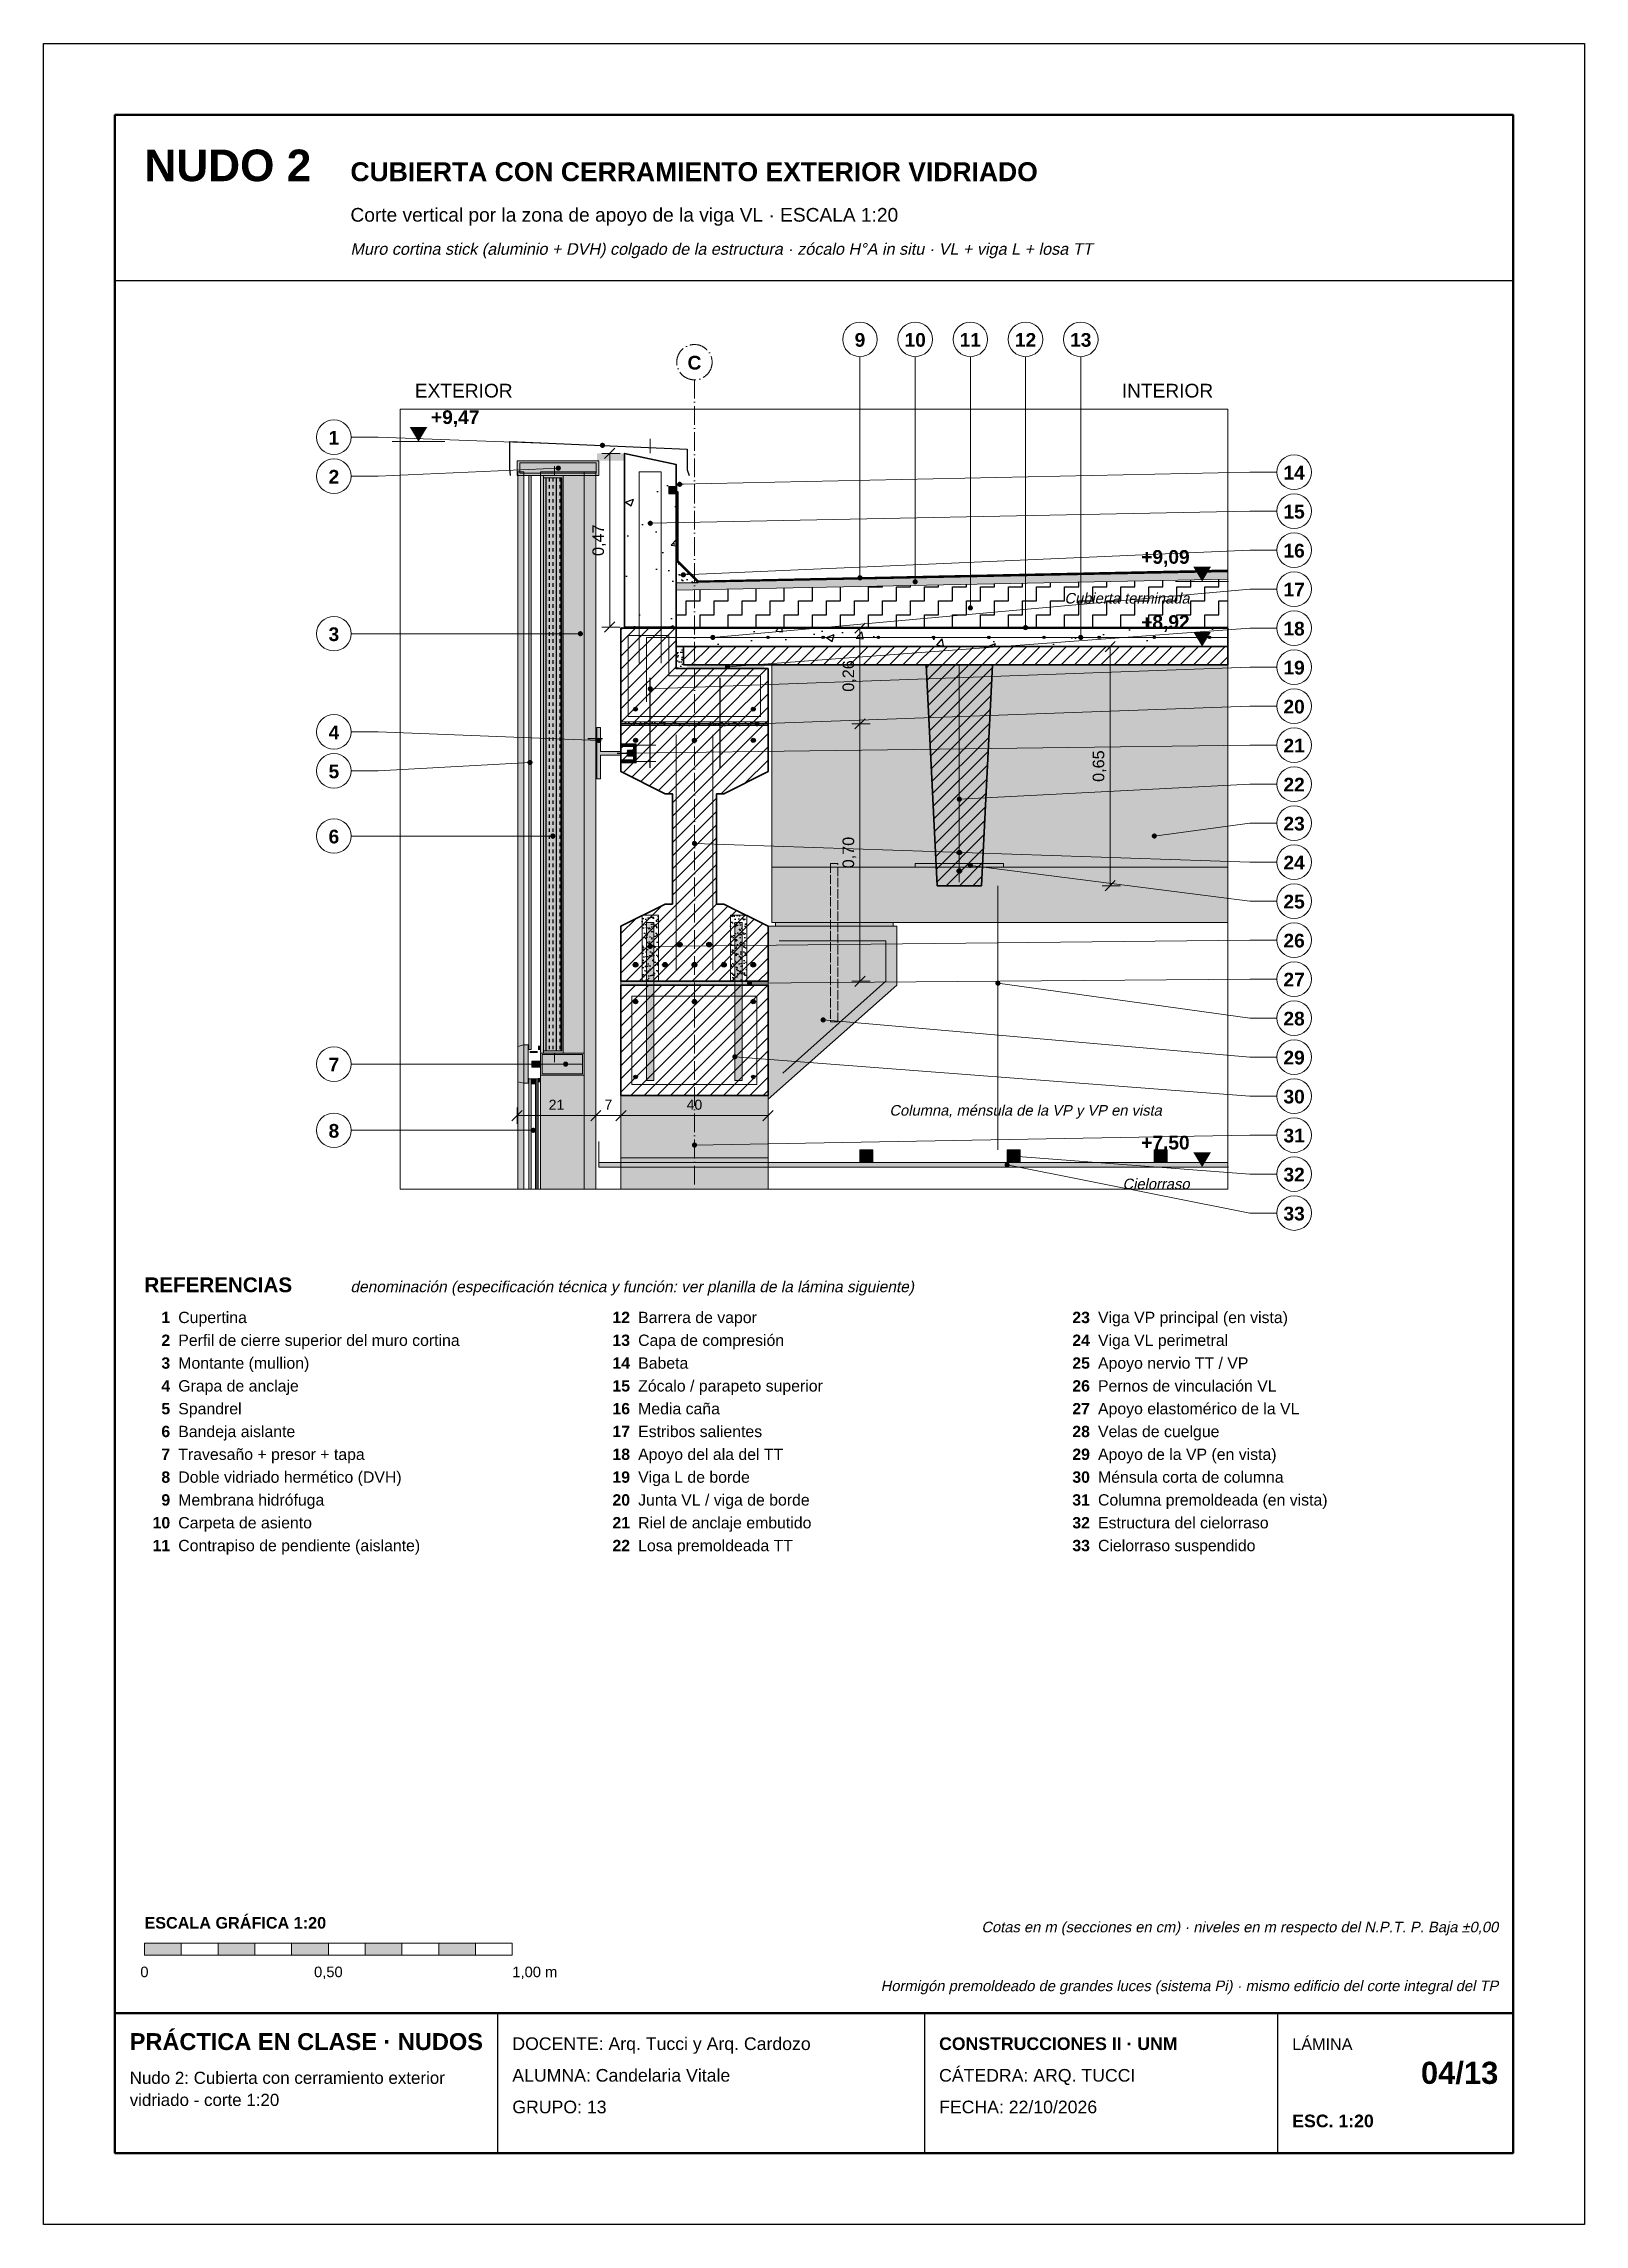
# Model space of a CAD drawing. Header units: millimetres. Extents: x 6 to 4194, y 6 to 5934.
import ezdxf
from ezdxf.enums import TextEntityAlignment as Align

# ---------------------------------------------------------------- set-up
doc = ezdxf.new("R2010")
doc.units = ezdxf.units.MM
doc.header["$LTSCALE"] = 20
doc.linetypes.add('DASHDOT', pattern=[3.556, 2.54, -0.508, 0, -0.508])
doc.linetypes.add('DASHED', pattern=[1.524, 1.27, -0.254])
for name, color, linetype in [('A-ACERO', 250, 'CONTINUOUS'), ('A-AISLACION-EPS', 50, 'CONTINUOUS'), ('A-AISLACION-LANA', 40, 'CONTINUOUS'), ('A-ALUMINIO', 253, 'CONTINUOUS'), ('A-ARMADURAS', 14, 'CONTINUOUS'), ('A-BARRERAS-MEMBRANAS', 7, 'CONTINUOUS'), ('A-CONTORNOS', 7, 'CONTINUOUS'), ('A-GROUT', 251, 'CONTINUOUS'), ('A-HORMIGON-INSITU', 33, 'CONTINUOUS'), ('A-HORMIGON-PREMOLDEADO', 8, 'CONTINUOUS'), ('A-MORTERO-CARPETAS', 252, 'CONTINUOUS'), ('A-NEOPRENO-SELLADORES', 7, 'CONTINUOUS'), ('A-PROYECCION-OCULTO', 8, 'DASHED'), ('A-VIDRIO', 4, 'CONTINUOUS'), ('A-VISTA', 8, 'CONTINUOUS'), ('X-COTAS', 3, 'CONTINUOUS'), ('X-EJES', 1, 'DASHDOT'), ('X-MARCO', 7, 'CONTINUOUS'), ('X-NIVELES', 7, 'CONTINUOUS'), ('X-REFERENCIAS', 1, 'CONTINUOUS'), ('X-ROTULO', 7, 'CONTINUOUS'), ('X-TEXTOS', 7, 'CONTINUOUS')]:
    doc.layers.add(name, color=color, linetype=linetype)
doc.styles.add('ARIAL', font='arial.ttf')
doc.styles.add('ARIAL-B', font='arialbd.ttf')

msp = doc.modelspace()

# ---------------------------------------------------------------- texts
at = {"layer": 'X-COTAS', "style": 'ARIAL'}
for s, p in [('0,47', (1529, 4584)), ('0,26', (2209, 4215)), ('0,65', (2889, 3970)), ('0,70', (2209, 3735))]:
    msp.add_text(s, height=31.5, rotation=90, dxfattribs=at).set_placement(p, align=Align.CENTER)
for s, height, p in [('21', 27.21, (1400, 3036)), ('7', 27.2, (1541, 3036)), ('40', 27.21, (1775, 3036))]:
    msp.add_text(s, height=height, dxfattribs=at).set_placement(p, align=Align.CENTER)
at = {"layer": 'X-EJES', "true_color": 0xcc0000, "style": 'ARIAL-B'}
msp.add_text('C', height=37.2, dxfattribs=at).set_placement((1775, 5048), align=Align.CENTER)
at = {"layer": 'X-NIVELES', "style": 'ARIAL-B'}
msp.add_text('+9,47', height=37.23, dxfattribs=at).set_placement((1059, 4900))
for s, p in [('+9,09', (3121, 4520)), ('+8,92', (3121, 4343)), ('+7,50', (3121, 2928))]:
    msp.add_text(s, height=37.23, dxfattribs=at).set_placement(p, align=Align.RIGHT)
at = {"layer": 'X-NIVELES', "style": 'ARIAL', "oblique": 12}
for s, p in [('Cubierta terminada', (3121, 4412)), ('Cielorraso', (3121, 2820))]:
    msp.add_text(s, height=28.64, dxfattribs=at).set_placement(p, align=Align.RIGHT)
at = {"layer": 'X-REFERENCIAS', "style": 'ARIAL-B'}
for s, height, p in [('9', 37.2, (2225, 5110)), ('10', 37.23, (2375, 5110)), ('11', 37.23, (2525, 5110)), ('12', 37.23, (2675, 5110)), ('13', 37.23, (2825, 5110)), ('1', 37.2, (795, 4844)), ('2', 37.2, (795, 4738)), ('14', 37.23, (3405, 4749.1)), ('15', 37.23, (3405, 4643.1)), ('16', 37.23, (3405, 4537.1)), ('17', 37.23, (3405, 4431.1)), ('3', 37.2, (795, 4310)), ('18', 37.23, (3405, 4325.1)), ('19', 37.23, (3405, 4219.1)), ('20', 37.23, (3405, 4113.1)), ('4', 37.2, (795, 4043)), ('21', 37.23, (3405, 4007.1)), ('5', 37.2, (795, 3937)), ('22', 37.23, (3405, 3901.1)), ('6', 37.2, (795, 3760)), ('23', 37.23, (3405, 3795.1)), ('24', 37.23, (3405, 3689.1)), ('25', 37.23, (3405, 3583.1)), ('26', 37.23, (3405, 3477.1)), ('27', 37.23, (3405, 3371.1)), ('28', 37.23, (3405, 3265.1)), ('7', 37.2, (795, 3140)), ('29', 37.23, (3405, 3159.1)), ('30', 37.23, (3405, 3053.1)), ('8', 37.2, (795, 2960)), ('31', 37.23, (3405, 2947.1)), ('32', 37.23, (3405, 2841.1)), ('33', 37.23, (3405, 2735.1))]:
    msp.add_text(s, height=height, dxfattribs=at).set_placement(p, align=Align.CENTER)
at = {"layer": 'X-ROTULO'}
for s, height, style, p in [('PRÁCTICA EN CLASE · NUDOS', 45.824, 'ARIAL-B', (240, 480)), ('DOCENTE: Arq. Tucci y Arq. Cardozo', 34.368, 'ARIAL', (1280, 480)), ('CONSTRUCCIONES II · UNM', 34.368, 'ARIAL-B', (2440, 480)), ('LÁMINA', 31.5, 'ARIAL', (3400, 480)), ('Nudo 2: Cubierta con cerramiento exterior', 32.936, 'ARIAL', (240, 388)), ('ALUMNA: Candelaria Vitale', 34.368, 'ARIAL', (1280, 394)), ('CÁTEDRA: ARQ. TUCCI', 34.368, 'ARIAL', (2440, 394)), ('vidriado - corte 1:20', 32.936, 'ARIAL', (240, 328)), ('GRUPO: 13', 34.37, 'ARIAL', (1280, 308)), ('FECHA: 22/10/2026', 34.368, 'ARIAL', (2440, 308)), ('ESC. 1:20', 34.37, 'ARIAL-B', (3400, 270))]:
    msp.add_text(s, height=height, dxfattribs=dict(at, style=style)).set_placement(p)
at = {"layer": 'X-ROTULO', "style": 'ARIAL-B'}
msp.add_text('04/13', height=60.14, dxfattribs=at).set_placement((3960, 388), align=Align.RIGHT)
at = {"layer": 'X-TEXTOS'}
for s, height, style, p in [('NUDO 2', 85.92, 'ARIAL-B', (280, 5560)), ('CUBIERTA CON CERRAMIENTO EXTERIOR VIDRIADO', 51.552, 'ARIAL-B', (840, 5560)), ('Corte vertical por la zona de apoyo de la viga VL · ESCALA 1:20', 37.232, 'ARIAL', (840, 5450)), ('EXTERIOR', 37.23, 'ARIAL', (1015, 4972)), ('REFERENCIAS', 40.096, 'ARIAL-B', (280, 2540)), ('Cupertina', 30.79, 'ARIAL', (372, 2456)), ('Barrera de vapor', 30.788, 'ARIAL', (1622, 2456)), ('Viga VP principal (en vista)', 30.788, 'ARIAL', (2872, 2456)), ('Perfil de cierre superior del muro cortina', 30.788, 'ARIAL', (372, 2394)), ('Capa de compresión', 30.788, 'ARIAL', (1622, 2394)), ('Viga VL perimetral', 30.788, 'ARIAL', (2872, 2394)), ('Montante (mullion)', 30.788, 'ARIAL', (372, 2332)), ('Babeta', 30.79, 'ARIAL', (1622, 2332)), ('Apoyo nervio TT / VP', 30.788, 'ARIAL', (2872, 2332)), ('Grapa de anclaje', 30.788, 'ARIAL', (372, 2270)), ('Zócalo / parapeto superior', 30.788, 'ARIAL', (1622, 2270)), ('Pernos de vinculación VL', 30.788, 'ARIAL', (2872, 2270)), ('Spandrel', 30.79, 'ARIAL', (372, 2208)), ('Media caña', 30.79, 'ARIAL', (1622, 2208)), ('Apoyo elastomérico de la VL', 30.788, 'ARIAL', (2872, 2208)), ('Bandeja aislante', 30.788, 'ARIAL', (372, 2146)), ('Estribos salientes', 30.788, 'ARIAL', (1622, 2146)), ('Velas de cuelgue', 30.788, 'ARIAL', (2872, 2146)), ('Travesaño + presor + tapa', 30.788, 'ARIAL', (372, 2084)), ('Apoyo del ala del TT', 30.788, 'ARIAL', (1622, 2084)), ('Apoyo de la VP (en vista)', 30.788, 'ARIAL', (2872, 2084)), ('Doble vidriado hermético (DVH)', 30.788, 'ARIAL', (372, 2022)), ('Viga L de borde', 30.788, 'ARIAL', (1622, 2022)), ('Ménsula corta de columna', 30.788, 'ARIAL', (2872, 2022)), ('Membrana hidrófuga', 30.788, 'ARIAL', (372, 1960)), ('Junta VL / viga de borde', 30.788, 'ARIAL', (1622, 1960)), ('Columna premoldeada (en vista)', 30.788, 'ARIAL', (2872, 1960)), ('Carpeta de asiento', 30.788, 'ARIAL', (372, 1898)), ('Riel de anclaje embutido', 30.788, 'ARIAL', (1622, 1898)), ('Estructura del cielorraso', 30.788, 'ARIAL', (2872, 1898)), ('Contrapiso de pendiente (aislante)', 30.788, 'ARIAL', (372, 1836)), ('Losa premoldeada TT', 30.788, 'ARIAL', (1622, 1836)), ('Cielorraso suspendido', 30.788, 'ARIAL', (2872, 1836)), ('ESCALA GRÁFICA 1:20', 31.504, 'ARIAL-B', (280, 810)), ('1,00 m', 28.64, 'ARIAL', (1280, 678))]:
    msp.add_text(s, height=height, dxfattribs=dict(at, style=style)).set_placement(p)
at = {"layer": 'X-TEXTOS', "style": 'ARIAL', "oblique": 12}
for s, height, p in [('Muro cortina stick (aluminio + DVH) colgado de la estructura · zócalo H°A in situ · VL + viga L + losa TT', 31.504, (840, 5360)), ('Columna, ménsula de la VP y VP en vista', 28.64, (2305, 3020)), ('denominación (especificación técnica y función: ver planilla de la lámina siguiente)', 30.072, (840, 2540))]:
    msp.add_text(s, height=height, dxfattribs=at).set_placement(p)
at = {"layer": 'X-TEXTOS'}
for s, height, style, p in [('INTERIOR', 37.23, 'ARIAL', (3185, 4972)), ('1', 30.8, 'ARIAL-B', (350, 2456)), ('12', 30.79, 'ARIAL-B', (1600, 2456)), ('23', 30.79, 'ARIAL-B', (2850, 2456)), ('2', 30.8, 'ARIAL-B', (350, 2394)), ('13', 30.79, 'ARIAL-B', (1600, 2394)), ('24', 30.79, 'ARIAL-B', (2850, 2394)), ('3', 30.8, 'ARIAL-B', (350, 2332)), ('14', 30.79, 'ARIAL-B', (1600, 2332)), ('25', 30.79, 'ARIAL-B', (2850, 2332)), ('4', 30.8, 'ARIAL-B', (350, 2270)), ('15', 30.79, 'ARIAL-B', (1600, 2270)), ('26', 30.79, 'ARIAL-B', (2850, 2270)), ('5', 30.8, 'ARIAL-B', (350, 2208)), ('16', 30.79, 'ARIAL-B', (1600, 2208)), ('27', 30.79, 'ARIAL-B', (2850, 2208)), ('6', 30.8, 'ARIAL-B', (350, 2146)), ('17', 30.79, 'ARIAL-B', (1600, 2146)), ('28', 30.79, 'ARIAL-B', (2850, 2146)), ('7', 30.8, 'ARIAL-B', (350, 2084)), ('18', 30.79, 'ARIAL-B', (1600, 2084)), ('29', 30.79, 'ARIAL-B', (2850, 2084)), ('8', 30.8, 'ARIAL-B', (350, 2022)), ('19', 30.79, 'ARIAL-B', (1600, 2022)), ('30', 30.79, 'ARIAL-B', (2850, 2022)), ('9', 30.8, 'ARIAL-B', (350, 1960)), ('20', 30.79, 'ARIAL-B', (1600, 1960)), ('31', 30.79, 'ARIAL-B', (2850, 1960)), ('10', 30.79, 'ARIAL-B', (350, 1898)), ('21', 30.79, 'ARIAL-B', (1600, 1898)), ('32', 30.79, 'ARIAL-B', (2850, 1898)), ('11', 30.79, 'ARIAL-B', (350, 1836)), ('22', 30.79, 'ARIAL-B', (1600, 1836)), ('33', 30.79, 'ARIAL-B', (2850, 1836))]:
    msp.add_text(s, height=height, dxfattribs=dict(at, style=style)).set_placement(p, align=Align.RIGHT)
at = {"layer": 'X-TEXTOS', "style": 'ARIAL', "oblique": 12}
for s, p in [('Cotas en m (secciones en cm) · niveles en m respecto del N.P.T. P. Baja ±0,00', (3960, 800)), ('Hormigón premoldeado de grandes luces (sistema Pi) · mismo edificio del corte integral del TP', (3960, 640))]:
    msp.add_text(s, height=28.64, dxfattribs=at).set_placement(p, align=Align.RIGHT)
at = {"layer": 'X-TEXTOS', "style": 'ARIAL'}
for s, height, p in [('0', 28.6, (280, 678)), ('0,50', 28.64, (780, 678))]:
    msp.add_text(s, height=height, dxfattribs=at).set_placement(p, align=Align.CENTER)

# ---------------------------------------------------------------- hatches: boundary and pattern name
at = {"layer": 'A-ACERO', "true_color": 0x3b3b3b}
h = msp.add_hatch(color=256, dxfattribs=at)
h.dxf.hatch_style = 1
h.paths.add_polyline_path([(1365, 3190), (1418, 3190), (1418, 4760), (1365, 4760), (1365, 4754), (1412, 4754), (1412, 3196), (1365, 3196)])
h = msp.add_hatch(color=256, dxfattribs=at)
h.dxf.hatch_style = 1
h.paths.add_polyline_path([(1510, 3935), (1520, 3935), (1520, 4000), (1575, 4000), (1575, 4010), (1520, 4010), (1520, 4075), (1510, 4075)])
h = msp.add_hatch(color=256, dxfattribs=at)
h.dxf.hatch_style = 1
h.paths.add_polyline_path([(1575, 3979), (1617, 3979), (1617, 4031), (1575, 4031), (1575, 4023), (1609, 4023), (1609, 3987), (1575, 3987)])
at = {"layer": 'A-ACERO', "true_color": 0x555555}
h = msp.add_hatch(color=256, dxfattribs=at)
h.dxf.hatch_style = 1
h.paths.add_polyline_path([(1593, 3997), (1609, 3997), (1609, 4013), (1593, 4013)])
at = {"layer": 'A-ACERO', "true_color": 0x3b3b3b}
h = msp.add_hatch(color=256, dxfattribs=at)
h.dxf.hatch_style = 1
h.paths.add_polyline_path([(1645, 3375), (1665, 3375), (1665, 3545), (1645, 3545)])
h = msp.add_hatch(color=256, dxfattribs=at)
h.dxf.hatch_style = 1
h.paths.add_polyline_path([(1885, 3375), (1905, 3375), (1905, 3545), (1885, 3545)])
h = msp.add_hatch(color=256, dxfattribs=at)
h.dxf.hatch_style = 1
h.paths.add_polyline_path([(1645, 3115), (1665, 3115), (1665, 3375), (1645, 3375)])
h = msp.add_hatch(color=256, dxfattribs=at)
h.dxf.hatch_style = 1
h.paths.add_polyline_path([(1885, 3115), (1905, 3115), (1905, 3375), (1885, 3375)])
at = {"layer": 'A-ACERO', "true_color": 0x333333}
h = msp.add_hatch(color=256, dxfattribs=at)
h.dxf.hatch_style = 1
h.paths.add_polyline_path([(1327, 3190), (1349, 3190), (1349, 3196), (1327, 3196)])
at = {"layer": 'A-AISLACION-EPS'}
h = msp.add_hatch(dxfattribs=at)
h.set_pattern_fill('ZIGZAG', color=256, scale=6)
h.paths.add_polyline_path([(1725, 4348), (3225, 4348), (3225, 4478), (1725, 4448)])
at = {"layer": 'A-AISLACION-LANA'}
h = msp.add_hatch(dxfattribs=at)
h.set_pattern_fill('INSUL', color=256, scale=3, angle=90)
h.paths.add_polyline_path([(1365, 3196), (1415, 3196), (1415, 4754), (1365, 4754)])
at = {"layer": 'A-ALUMINIO', "true_color": 0x9aa3ab}
h = msp.add_hatch(color=256, dxfattribs=at)
h.dxf.hatch_style = 1
h.paths.add_polyline_path([(1293, 4760), (1515, 4760), (1515, 4800), (1293, 4800)])
at = {"layer": 'A-ALUMINIO', "true_color": 0xb9c0c6}
h = msp.add_hatch(color=256, dxfattribs=at)
h.dxf.hatch_style = 1
h.paths.add_polyline_path([(1295, 3112), (1311, 3108), (1311, 3212), (1295, 3208)])
at = {"layer": 'A-ALUMINIO', "true_color": 0x9aa3ab}
h = msp.add_hatch(color=256, dxfattribs=at)
h.dxf.hatch_style = 1
h.paths.add_polyline_path([(1311, 3108), (1323, 3108), (1323, 3212), (1311, 3212)])
h = msp.add_hatch(color=256, dxfattribs=at)
h.dxf.hatch_style = 1
h.paths.add_polyline_path([(1333, 3152), (1357, 3152), (1357, 3168), (1333, 3168)])
h = msp.add_hatch(color=256, dxfattribs=at)
h.dxf.hatch_style = 1
h.paths.add_polyline_path([(1357, 3130), (1475, 3130), (1475, 3190), (1357, 3190)])
h = msp.add_hatch(color=256, dxfattribs=at)
h.dxf.hatch_style = 1
h.paths.add_polyline_path([(1331, 3106), (1343, 3106), (1343, 3120), (1331, 3120)])
h = msp.add_hatch(color=256, dxfattribs=at)
h.dxf.hatch_style = 1
h.paths.add_polyline_path([(2225, 2892.5), (2260, 2892.5), (2260, 2927), (2225, 2927)])
h = msp.add_hatch(color=256, dxfattribs=at)
h.dxf.hatch_style = 1
h.paths.add_polyline_path([(2625, 2892.5), (2660, 2892.5), (2660, 2927), (2625, 2927)])
h = msp.add_hatch(color=256, dxfattribs=at)
h.dxf.hatch_style = 1
h.paths.add_polyline_path([(3025, 2892.5), (3060, 2892.5), (3060, 2927), (3025, 2927)])
at = {"layer": 'A-ARMADURAS'}
h = msp.add_hatch(color=256, dxfattribs=at)
h.dxf.hatch_style = 1
h.paths.add_polyline_path([(1828.4, 4320), (1828.2, 4321.1), (1827.8, 4322), (1827, 4322.8), (1826.1, 4323.2), (1825, 4323.4), (1823.9, 4323.2), (1823, 4322.8), (1822.2, 4322), (1821.8, 4321.1), (1821.6, 4320), (1821.8, 4318.9), (1822.2, 4318), (1823, 4317.2), (1823.9, 4316.8), (1825, 4316.6), (1826.1, 4316.8), (1827, 4317.2), (1827.8, 4318), (1828.2, 4318.9)])
h = msp.add_hatch(color=256, dxfattribs=at)
h.dxf.hatch_style = 1
h.paths.add_polyline_path([(1978.4, 4320), (1978.2, 4321.1), (1977.8, 4322), (1977, 4322.8), (1976.1, 4323.2), (1975, 4323.4), (1973.9, 4323.2), (1973, 4322.8), (1972.2, 4322), (1971.8, 4321.1), (1971.6, 4320), (1971.8, 4318.9), (1972.2, 4318), (1973, 4317.2), (1973.9, 4316.8), (1975, 4316.6), (1976.1, 4316.8), (1977, 4317.2), (1977.8, 4318), (1978.2, 4318.9)])
h = msp.add_hatch(color=256, dxfattribs=at)
h.dxf.hatch_style = 1
h.paths.add_polyline_path([(2128.4, 4320), (2128.2, 4321.1), (2127.8, 4322), (2127, 4322.8), (2126.1, 4323.2), (2125, 4323.4), (2123.9, 4323.2), (2123, 4322.8), (2122.2, 4322), (2121.8, 4321.1), (2121.6, 4320), (2121.8, 4318.9), (2122.2, 4318), (2123, 4317.2), (2123.9, 4316.8), (2125, 4316.6), (2126.1, 4316.8), (2127, 4317.2), (2127.8, 4318), (2128.2, 4318.9)])
h = msp.add_hatch(color=256, dxfattribs=at)
h.dxf.hatch_style = 1
h.paths.add_polyline_path([(2278.4, 4320), (2278.2, 4321.1), (2277.8, 4322), (2277, 4322.8), (2276.1, 4323.2), (2275, 4323.4), (2273.9, 4323.2), (2273, 4322.8), (2272.2, 4322), (2271.8, 4321.1), (2271.6, 4320), (2271.8, 4318.9), (2272.2, 4318), (2273, 4317.2), (2273.9, 4316.8), (2275, 4316.6), (2276.1, 4316.8), (2277, 4317.2), (2277.8, 4318), (2278.2, 4318.9)])
h = msp.add_hatch(color=256, dxfattribs=at)
h.dxf.hatch_style = 1
h.paths.add_polyline_path([(2428.4, 4320), (2428.2, 4321.1), (2427.8, 4322), (2427, 4322.8), (2426.1, 4323.2), (2425, 4323.4), (2423.9, 4323.2), (2423, 4322.8), (2422.2, 4322), (2421.8, 4321.1), (2421.6, 4320), (2421.8, 4318.9), (2422.2, 4318), (2423, 4317.2), (2423.9, 4316.8), (2425, 4316.6), (2426.1, 4316.8), (2427, 4317.2), (2427.8, 4318), (2428.2, 4318.9)])
h = msp.add_hatch(color=256, dxfattribs=at)
h.dxf.hatch_style = 1
h.paths.add_polyline_path([(2578.4, 4320), (2578.2, 4321.1), (2577.8, 4322), (2577, 4322.8), (2576.1, 4323.2), (2575, 4323.4), (2573.9, 4323.2), (2573, 4322.8), (2572.2, 4322), (2571.8, 4321.1), (2571.6, 4320), (2571.8, 4318.9), (2572.2, 4318), (2573, 4317.2), (2573.9, 4316.8), (2575, 4316.6), (2576.1, 4316.8), (2577, 4317.2), (2577.8, 4318), (2578.2, 4318.9)])
h = msp.add_hatch(color=256, dxfattribs=at)
h.dxf.hatch_style = 1
h.paths.add_polyline_path([(2728.4, 4320), (2728.2, 4321.1), (2727.8, 4322), (2727, 4322.8), (2726.1, 4323.2), (2725, 4323.4), (2723.9, 4323.2), (2723, 4322.8), (2722.2, 4322), (2721.8, 4321.1), (2721.6, 4320), (2721.8, 4318.9), (2722.2, 4318), (2723, 4317.2), (2723.9, 4316.8), (2725, 4316.6), (2726.1, 4316.8), (2727, 4317.2), (2727.8, 4318), (2728.2, 4318.9)])
h = msp.add_hatch(color=256, dxfattribs=at)
h.dxf.hatch_style = 1
h.paths.add_polyline_path([(2878.4, 4320), (2878.2, 4321.1), (2877.8, 4322), (2877, 4322.8), (2876.1, 4323.2), (2875, 4323.4), (2873.9, 4323.2), (2873, 4322.8), (2872.2, 4322), (2871.8, 4321.1), (2871.6, 4320), (2871.8, 4318.9), (2872.2, 4318), (2873, 4317.2), (2873.9, 4316.8), (2875, 4316.6), (2876.1, 4316.8), (2877, 4317.2), (2877.8, 4318), (2878.2, 4318.9)])
h = msp.add_hatch(color=256, dxfattribs=at)
h.dxf.hatch_style = 1
h.paths.add_polyline_path([(3028.4, 4320), (3028.2, 4321.1), (3027.8, 4322), (3027, 4322.8), (3026.1, 4323.2), (3025, 4323.4), (3023.9, 4323.2), (3023, 4322.8), (3022.2, 4322), (3021.8, 4321.1), (3021.6, 4320), (3021.8, 4318.9), (3022.2, 4318), (3023, 4317.2), (3023.9, 4316.8), (3025, 4316.6), (3026.1, 4316.8), (3027, 4317.2), (3027.8, 4318), (3028.2, 4318.9)])
h = msp.add_hatch(color=256, dxfattribs=at)
h.dxf.hatch_style = 1
h.paths.add_polyline_path([(3178.4, 4320), (3178.2, 4321.1), (3177.8, 4322), (3177, 4322.8), (3176.1, 4323.2), (3175, 4323.4), (3173.9, 4323.2), (3173, 4322.8), (3172.2, 4322), (3171.8, 4321.1), (3171.6, 4320), (3171.8, 4318.9), (3172.2, 4318), (3173, 4317.2), (3173.9, 4316.8), (3175, 4316.6), (3176.1, 4316.8), (3177, 4317.2), (3177.8, 4318), (3178.2, 4318.9)])
h = msp.add_hatch(color=256, dxfattribs=at)
h.dxf.hatch_style = 1
h.paths.add_polyline_path([(1620.2, 4125), (1619.9, 4126.6), (1619.2, 4128.1), (1618.1, 4129.2), (1616.6, 4129.9), (1615, 4130.2), (1613.4, 4129.9), (1611.9, 4129.2), (1610.8, 4128.1), (1610.1, 4126.6), (1609.8, 4125), (1610.1, 4123.4), (1610.8, 4121.9), (1611.9, 4120.8), (1613.4, 4120.1), (1615, 4119.8), (1616.6, 4120.1), (1618.1, 4120.8), (1619.2, 4121.9), (1619.9, 4123.4)])
h = msp.add_hatch(color=256, dxfattribs=at)
h.dxf.hatch_style = 1
h.paths.add_polyline_path([(1940.2, 4125), (1939.9, 4126.6), (1939.2, 4128.1), (1938.1, 4129.2), (1936.6, 4129.9), (1935, 4130.2), (1933.4, 4129.9), (1931.9, 4129.2), (1930.8, 4128.1), (1930.1, 4126.6), (1929.8, 4125), (1930.1, 4123.4), (1930.8, 4121.9), (1931.9, 4120.8), (1933.4, 4120.1), (1935, 4119.8), (1936.6, 4120.1), (1938.1, 4120.8), (1939.2, 4121.9), (1939.9, 4123.4)])
h = msp.add_hatch(color=256, dxfattribs=at)
h.dxf.hatch_style = 1
h.paths.add_polyline_path([(1620.6, 4040), (1620.3, 4041.7), (1619.5, 4043.3), (1618.3, 4044.5), (1616.7, 4045.3), (1615, 4045.6), (1613.3, 4045.3), (1611.7, 4044.5), (1610.5, 4043.3), (1609.7, 4041.7), (1609.4, 4040), (1609.7, 4038.3), (1610.5, 4036.7), (1611.7, 4035.5), (1613.3, 4034.7), (1615, 4034.4), (1616.7, 4034.7), (1618.3, 4035.5), (1619.5, 4036.7), (1620.3, 4038.3)])
h = msp.add_hatch(color=256, dxfattribs=at)
h.dxf.hatch_style = 1
h.paths.add_polyline_path([(1780.6, 4040), (1780.3, 4041.7), (1779.5, 4043.3), (1778.3, 4044.5), (1776.7, 4045.3), (1775, 4045.6), (1773.3, 4045.3), (1771.7, 4044.5), (1770.5, 4043.3), (1769.7, 4041.7), (1769.4, 4040), (1769.7, 4038.3), (1770.5, 4036.7), (1771.7, 4035.5), (1773.3, 4034.7), (1775, 4034.4), (1776.7, 4034.7), (1778.3, 4035.5), (1779.5, 4036.7), (1780.3, 4038.3)])
h = msp.add_hatch(color=256, dxfattribs=at)
h.dxf.hatch_style = 1
h.paths.add_polyline_path([(1940.6, 4040), (1940.3, 4041.7), (1939.5, 4043.3), (1938.3, 4044.5), (1936.7, 4045.3), (1935, 4045.6), (1933.3, 4045.3), (1931.7, 4044.5), (1930.5, 4043.3), (1929.7, 4041.7), (1929.4, 4040), (1929.7, 4038.3), (1930.5, 4036.7), (1931.7, 4035.5), (1933.3, 4034.7), (1935, 4034.4), (1936.7, 4034.7), (1938.3, 4035.5), (1939.5, 4036.7), (1940.3, 4038.3)])
h = msp.add_hatch(color=256, dxfattribs=at)
h.dxf.hatch_style = 1
h.paths.add_polyline_path([(2501, 3735), (2500.7, 3736.9), (2499.9, 3738.5), (2498.5, 3739.9), (2496.9, 3740.7), (2495, 3741), (2493.1, 3740.7), (2491.5, 3739.9), (2490.1, 3738.5), (2489.3, 3736.9), (2489, 3735), (2489.3, 3733.1), (2490.1, 3731.5), (2491.5, 3730.1), (2493.1, 3729.3), (2495, 3729), (2496.9, 3729.3), (2498.5, 3730.1), (2499.9, 3731.5), (2500.7, 3733.1)])
h = msp.add_hatch(color=256, dxfattribs=at)
h.dxf.hatch_style = 1
h.paths.add_polyline_path([(2501, 3685), (2500.7, 3686.9), (2499.9, 3688.5), (2498.5, 3689.9), (2496.9, 3690.7), (2495, 3691), (2493.1, 3690.7), (2491.5, 3689.9), (2490.1, 3688.5), (2489.3, 3686.9), (2489, 3685), (2489.3, 3683.1), (2490.1, 3681.5), (2491.5, 3680.1), (2493.1, 3679.3), (2495, 3679), (2496.9, 3679.3), (2498.5, 3680.1), (2499.9, 3681.5), (2500.7, 3683.1)])
h = msp.add_hatch(color=256, dxfattribs=at)
h.dxf.hatch_style = 1
h.paths.add_polyline_path([(1741.4, 3485), (1741.1, 3487), (1740.2, 3488.8), (1738.8, 3490.2), (1737, 3491.1), (1735, 3491.4), (1733, 3491.1), (1731.2, 3490.2), (1729.8, 3488.8), (1728.9, 3487), (1728.6, 3485), (1728.9, 3483), (1729.8, 3481.2), (1731.2, 3479.8), (1733, 3478.9), (1735, 3478.6), (1737, 3478.9), (1738.8, 3479.8), (1740.2, 3481.2), (1741.1, 3483)])
h = msp.add_hatch(color=256, dxfattribs=at)
h.dxf.hatch_style = 1
h.paths.add_polyline_path([(1821.4, 3485), (1821.1, 3487), (1820.2, 3488.8), (1818.8, 3490.2), (1817, 3491.1), (1815, 3491.4), (1813, 3491.1), (1811.2, 3490.2), (1809.8, 3488.8), (1808.9, 3487), (1808.6, 3485), (1808.9, 3483), (1809.8, 3481.2), (1811.2, 3479.8), (1813, 3478.9), (1815, 3478.6), (1817, 3478.9), (1818.8, 3479.8), (1820.2, 3481.2), (1821.1, 3483)])
h = msp.add_hatch(color=256, dxfattribs=at)
h.dxf.hatch_style = 1
h.paths.add_polyline_path([(1621.4, 3430), (1621.1, 3432), (1620.2, 3433.8), (1618.8, 3435.2), (1617, 3436.1), (1615, 3436.4), (1613, 3436.1), (1611.2, 3435.2), (1609.8, 3433.8), (1608.9, 3432), (1608.6, 3430), (1608.9, 3428), (1609.8, 3426.2), (1611.2, 3424.8), (1613, 3423.9), (1615, 3423.6), (1617, 3423.9), (1618.8, 3424.8), (1620.2, 3426.2), (1621.1, 3428)])
h = msp.add_hatch(color=256, dxfattribs=at)
h.dxf.hatch_style = 1
h.paths.add_polyline_path([(1701.4, 3430), (1701.1, 3432), (1700.2, 3433.8), (1698.8, 3435.2), (1697, 3436.1), (1695, 3436.4), (1693, 3436.1), (1691.2, 3435.2), (1689.8, 3433.8), (1688.9, 3432), (1688.6, 3430), (1688.9, 3428), (1689.8, 3426.2), (1691.2, 3424.8), (1693, 3423.9), (1695, 3423.6), (1697, 3423.9), (1698.8, 3424.8), (1700.2, 3426.2), (1701.1, 3428)])
h = msp.add_hatch(color=256, dxfattribs=at)
h.dxf.hatch_style = 1
h.paths.add_polyline_path([(1781.4, 3430), (1781.1, 3432), (1780.2, 3433.8), (1778.8, 3435.2), (1777, 3436.1), (1775, 3436.4), (1773, 3436.1), (1771.2, 3435.2), (1769.8, 3433.8), (1768.9, 3432), (1768.6, 3430), (1768.9, 3428), (1769.8, 3426.2), (1771.2, 3424.8), (1773, 3423.9), (1775, 3423.6), (1777, 3423.9), (1778.8, 3424.8), (1780.2, 3426.2), (1781.1, 3428)])
h = msp.add_hatch(color=256, dxfattribs=at)
h.dxf.hatch_style = 1
h.paths.add_polyline_path([(1861.4, 3430), (1861.1, 3432), (1860.2, 3433.8), (1858.8, 3435.2), (1857, 3436.1), (1855, 3436.4), (1853, 3436.1), (1851.2, 3435.2), (1849.8, 3433.8), (1848.9, 3432), (1848.6, 3430), (1848.9, 3428), (1849.8, 3426.2), (1851.2, 3424.8), (1853, 3423.9), (1855, 3423.6), (1857, 3423.9), (1858.8, 3424.8), (1860.2, 3426.2), (1861.1, 3428)])
h = msp.add_hatch(color=256, dxfattribs=at)
h.dxf.hatch_style = 1
h.paths.add_polyline_path([(1941.4, 3430), (1941.1, 3432), (1940.2, 3433.8), (1938.8, 3435.2), (1937, 3436.1), (1935, 3436.4), (1933, 3436.1), (1931.2, 3435.2), (1929.8, 3433.8), (1928.9, 3432), (1928.6, 3430), (1928.9, 3428), (1929.8, 3426.2), (1931.2, 3424.8), (1933, 3423.9), (1935, 3423.6), (1937, 3423.9), (1938.8, 3424.8), (1940.2, 3426.2), (1941.1, 3428)])
h = msp.add_hatch(color=256, dxfattribs=at)
h.dxf.hatch_style = 1
h.paths.add_polyline_path([(1621, 3330), (1620.7, 3331.9), (1619.9, 3333.5), (1618.5, 3334.9), (1616.9, 3335.7), (1615, 3336), (1613.1, 3335.7), (1611.5, 3334.9), (1610.1, 3333.5), (1609.3, 3331.9), (1609, 3330), (1609.3, 3328.1), (1610.1, 3326.5), (1611.5, 3325.1), (1613.1, 3324.3), (1615, 3324), (1616.9, 3324.3), (1618.5, 3325.1), (1619.9, 3326.5), (1620.7, 3328.1)])
h = msp.add_hatch(color=256, dxfattribs=at)
h.dxf.hatch_style = 1
h.paths.add_polyline_path([(1781, 3330), (1780.7, 3331.9), (1779.9, 3333.5), (1778.5, 3334.9), (1776.9, 3335.7), (1775, 3336), (1773.1, 3335.7), (1771.5, 3334.9), (1770.1, 3333.5), (1769.3, 3331.9), (1769, 3330), (1769.3, 3328.1), (1770.1, 3326.5), (1771.5, 3325.1), (1773.1, 3324.3), (1775, 3324), (1776.9, 3324.3), (1778.5, 3325.1), (1779.9, 3326.5), (1780.7, 3328.1)])
h = msp.add_hatch(color=256, dxfattribs=at)
h.dxf.hatch_style = 1
h.paths.add_polyline_path([(1941, 3330), (1940.7, 3331.9), (1939.9, 3333.5), (1938.5, 3334.9), (1936.9, 3335.7), (1935, 3336), (1933.1, 3335.7), (1931.5, 3334.9), (1930.1, 3333.5), (1929.3, 3331.9), (1929, 3330), (1929.3, 3328.1), (1930.1, 3326.5), (1931.5, 3325.1), (1933.1, 3324.3), (1935, 3324), (1936.9, 3324.3), (1938.5, 3325.1), (1939.9, 3326.5), (1940.7, 3328.1)])
h = msp.add_hatch(color=256, dxfattribs=at)
h.dxf.hatch_style = 1
h.paths.add_polyline_path([(1619.8, 3125), (1619.6, 3126.5), (1618.9, 3127.8), (1617.8, 3128.9), (1616.5, 3129.6), (1615, 3129.8), (1613.5, 3129.6), (1612.2, 3128.9), (1611.1, 3127.8), (1610.4, 3126.5), (1610.2, 3125), (1610.4, 3123.5), (1611.1, 3122.2), (1612.2, 3121.1), (1613.5, 3120.4), (1615, 3120.2), (1616.5, 3120.4), (1617.8, 3121.1), (1618.9, 3122.2), (1619.6, 3123.5)])
h = msp.add_hatch(color=256, dxfattribs=at)
h.dxf.hatch_style = 1
h.paths.add_polyline_path([(1939.8, 3125), (1939.6, 3126.5), (1938.9, 3127.8), (1937.8, 3128.9), (1936.5, 3129.6), (1935, 3129.8), (1933.5, 3129.6), (1932.2, 3128.9), (1931.1, 3127.8), (1930.4, 3126.5), (1930.2, 3125), (1930.4, 3123.5), (1931.1, 3122.2), (1932.2, 3121.1), (1933.5, 3120.4), (1935, 3120.2), (1936.5, 3120.4), (1937.8, 3121.1), (1938.9, 3122.2), (1939.6, 3123.5)])
at = {"layer": 'A-BARRERAS-MEMBRANAS', "true_color": 0x000000}
h = msp.add_hatch(color=256, dxfattribs=at)
h.dxf.hatch_style = 1
h.paths.add_polyline_path([(1575, 4345), (3225, 4345), (3225, 4348), (1575, 4348)])
at = {"layer": 'A-GROUT'}
h = msp.add_hatch(dxfattribs=at)
h.set_pattern_fill('AR-SAND', color=256, scale=0.4)
h.paths.add_polyline_path([(1725, 4235), (1745, 4235), (1745, 4295), (1725, 4295)])
h = msp.add_hatch(dxfattribs=at)
h.set_pattern_fill('AR-SAND', color=256, scale=0.4)
h.paths.add_polyline_path([(1575, 4080), (1975, 4080), (1975, 4090), (1575, 4090)])
h = msp.add_hatch(dxfattribs=at)
h.set_pattern_fill('AR-SAND', color=256, scale=0.4)
h.paths.add_polyline_path([(1633, 3385), (1677, 3385), (1677, 3565), (1633, 3565)])
h = msp.add_hatch(dxfattribs=at)
h.set_pattern_fill('AR-SAND', color=256, scale=0.4)
h.paths.add_polyline_path([(1873, 3385), (1917, 3385), (1917, 3565), (1873, 3565)])
at = {"layer": 'A-HORMIGON-INSITU'}
h = msp.add_hatch(dxfattribs=at)
h.set_pattern_fill('AR-CONC', color=256, scale=1.2)
h.paths.add_polyline_path([(1585, 4348), (1725, 4348), (1725, 4790), (1585, 4820)])
h = msp.add_hatch(dxfattribs=at)
h.set_pattern_fill('AR-CONC', color=256, scale=1.2)
h.paths.add_polyline_path([(1725, 4295), (3225, 4295), (3225, 4345), (1725, 4345)])
at = {"layer": 'A-HORMIGON-PREMOLDEADO'}
h = msp.add_hatch(dxfattribs=at)
h.set_pattern_fill('ANSI31', color=256, scale=8)
h.paths.add_polyline_path([(1575, 4085), (1975, 4085), (1975, 4235), (1725, 4235), (1725, 4345), (1575, 4345)])
h = msp.add_hatch(dxfattribs=at)
h.set_pattern_fill('ANSI31', color=256, scale=8)
h.paths.add_polyline_path([(1745, 4245), (3225, 4245), (3225, 4295), (1745, 4295)])
h = msp.add_hatch(dxfattribs=at)
h.set_pattern_fill('ANSI31', color=256, scale=8)
h.paths.add_polyline_path([(2405, 4245), (2585, 4245), (2555, 3645), (2435, 3645)])
h = msp.add_hatch(dxfattribs=at)
h.set_pattern_fill('ANSI31', color=256, scale=8)
h.paths.add_polyline_path([(1575, 3385), (1975, 3385), (1975, 3535), (1855, 3595), (1835, 3595), (1835, 3895), (1855, 3895), (1975, 3955), (1975, 4085), (1575, 4085), (1575, 3955), (1695, 3895), (1715, 3895), (1715, 3595), (1695, 3595), (1575, 3535)])
h = msp.add_hatch(dxfattribs=at)
h.set_pattern_fill('ANSI31', color=256, scale=8)
h.paths.add_polyline_path([(1575, 3075), (1975, 3075), (1975, 3375), (1575, 3375)])
at = {"layer": 'A-MORTERO-CARPETAS'}
h = msp.add_hatch(dxfattribs=at)
h.set_pattern_fill('AR-SAND', color=256, scale=0.6)
h.paths.add_polyline_path([(1725, 4468), (1785, 4468), (1725, 4528)])
h = msp.add_hatch(dxfattribs=at)
h.set_pattern_fill('AR-SAND', color=256, scale=0.6)
h.paths.add_polyline_path([(1725, 4448), (3225, 4478), (3225, 4498), (1725, 4468)])
at = {"layer": 'A-NEOPRENO-SELLADORES', "true_color": 0x222222}
h = msp.add_hatch(color=256, dxfattribs=at)
h.dxf.hatch_style = 1
h.paths.add_polyline_path([(1510, 4800), (1585, 4800), (1585, 4820), (1510, 4820)])
h = msp.add_hatch(color=256, dxfattribs=at)
h.dxf.hatch_style = 1
h.paths.add_polyline_path([(1706, 4711), (1724, 4711), (1724, 4729), (1706, 4729)])
at = {"layer": 'A-NEOPRENO-SELLADORES', "true_color": 0x111111}
h = msp.add_hatch(color=256, dxfattribs=at)
h.dxf.hatch_style = 1
h.paths.add_polyline_path([(1755, 4235), (1965, 4235), (1965, 4245), (1755, 4245)])
h = msp.add_hatch(color=256, dxfattribs=at)
h.dxf.hatch_style = 1
h.paths.add_polyline_path([(2375, 3695), (2615, 3695), (2615, 3705), (2375, 3705)])
h = msp.add_hatch(color=256, dxfattribs=at)
h.dxf.hatch_style = 1
h.paths.add_polyline_path([(1995, 3535), (2315, 3535), (2315, 3545), (1995, 3545)])
h = msp.add_hatch(color=256, dxfattribs=at)
h.dxf.hatch_style = 1
h.paths.add_polyline_path([(1575, 3375), (1975, 3375), (1975, 3385), (1575, 3385)])
h = msp.add_hatch(color=256, dxfattribs=at)
h.dxf.hatch_style = 1
h.paths.add_polyline_path([(1323, 3198), (1325, 3198), (1325, 3210), (1323, 3210)])
h = msp.add_hatch(color=256, dxfattribs=at)
h.dxf.hatch_style = 1
h.paths.add_polyline_path([(1350, 3198), (1355, 3198), (1355, 3210), (1350, 3210)])
h = msp.add_hatch(color=256, dxfattribs=at)
h.dxf.hatch_style = 1
h.paths.add_polyline_path([(1323, 3110), (1325, 3110), (1325, 3122), (1323, 3122)])
h = msp.add_hatch(color=256, dxfattribs=at)
h.dxf.hatch_style = 1
h.paths.add_polyline_path([(1331, 3116), (1343, 3116), (1343, 3120), (1331, 3120)])
h = msp.add_hatch(color=256, dxfattribs=at)
h.dxf.hatch_style = 1
h.paths.add_polyline_path([(1350, 3110), (1355, 3110), (1355, 3122), (1350, 3122)])
at = {"layer": 'A-VIDRIO', "true_color": 0x6f8796}
h = msp.add_hatch(color=256, dxfattribs=at)
h.dxf.hatch_style = 1
h.paths.add_polyline_path([(1325, 3200), (1331, 3200), (1331, 4760), (1325, 4760)])
at = {"layer": 'A-VIDRIO', "true_color": 0xbfe3f0}
h = msp.add_hatch(color=256, dxfattribs=at)
h.dxf.hatch_style = 1
h.paths.add_polyline_path([(1325, 2820), (1331, 2820), (1331, 3120), (1325, 3120)])
h = msp.add_hatch(color=256, dxfattribs=at)
h.dxf.hatch_style = 1
h.paths.add_polyline_path([(1343, 2820), (1350, 2820), (1350, 3120), (1343, 3120)])
at = {"layer": 'A-VISTA', "true_color": 0xe9ecee}
h = msp.add_hatch(color=256, dxfattribs=at)
h.dxf.hatch_style = 1
h.paths.add_polyline_path([(1295, 2820), (1311, 2820), (1311, 4770), (1295, 4770)])
at = {"layer": 'A-VISTA', "true_color": 0xe3e7ea}
h = msp.add_hatch(color=256, dxfattribs=at)
h.dxf.hatch_style = 1
h.paths.add_polyline_path([(1357, 2820), (1507, 2820), (1507, 4770), (1357, 4770)])
at = {"layer": 'A-VISTA', "true_color": 0xe9ebed}
h = msp.add_hatch(color=256, dxfattribs=at)
h.dxf.hatch_style = 1
h.paths.add_polyline_path([(1985, 3545), (3225, 3545), (3225, 4245), (1985, 4245)])
at = {"layer": 'A-VISTA', "true_color": 0xe3e6e8}
h = msp.add_hatch(color=256, dxfattribs=at)
h.dxf.hatch_style = 1
h.paths.add_polyline_path([(1975, 3535), (2325, 3535), (2325, 3375), (1975, 3065)])
at = {"layer": 'A-VISTA', "true_color": 0xeceeef}
h = msp.add_hatch(color=256, dxfattribs=at)
h.dxf.hatch_style = 1
h.paths.add_polyline_path([(1575, 2820), (1975, 2820), (1975, 3075), (1575, 3075)])
at = {"layer": 'A-VISTA', "true_color": 0xf2f2f2}
h = msp.add_hatch(color=256, dxfattribs=at)
h.dxf.hatch_style = 1
h.paths.add_polyline_path([(1515, 2880), (3225, 2880), (3225, 2892.5), (1515, 2892.5)])
at = {"layer": 'X-NIVELES'}
h = msp.add_hatch(color=7, dxfattribs=at)
h.dxf.hatch_style = 1
h.paths.add_polyline_path([(1025, 4852), (1001, 4892), (1049, 4892)])
h = msp.add_hatch(color=7, dxfattribs=at)
h.dxf.hatch_style = 1
h.paths.add_polyline_path([(3155, 4472), (3131, 4512), (3179, 4512)])
h = msp.add_hatch(color=7, dxfattribs=at)
h.dxf.hatch_style = 1
h.paths.add_polyline_path([(3155, 4295), (3131, 4335), (3179, 4335)])
h = msp.add_hatch(color=7, dxfattribs=at)
h.dxf.hatch_style = 1
h.paths.add_polyline_path([(3155, 2880), (3131, 2920), (3179, 2920)])
at = {"layer": 'X-REFERENCIAS'}
h = msp.add_hatch(color=7, dxfattribs=at)
h.dxf.hatch_style = 1
h.paths.add_polyline_path([(1532, 4842), (1531.7, 4844.2), (1530.7, 4846.1), (1529.1, 4847.7), (1527.2, 4848.7), (1525, 4849), (1522.8, 4848.7), (1520.9, 4847.7), (1519.3, 4846.1), (1518.3, 4844.2), (1518, 4842), (1518.3, 4839.8), (1519.3, 4837.9), (1520.9, 4836.3), (1522.8, 4835.3), (1525, 4835), (1527.2, 4835.3), (1529.1, 4836.3), (1530.7, 4837.9), (1531.7, 4839.8)])
h = msp.add_hatch(color=7, dxfattribs=at)
h.dxf.hatch_style = 1
h.paths.add_polyline_path([(1412, 4780), (1411.7, 4782.2), (1410.7, 4784.1), (1409.1, 4785.7), (1407.2, 4786.7), (1405, 4787), (1402.8, 4786.7), (1400.9, 4785.7), (1399.3, 4784.1), (1398.3, 4782.2), (1398, 4780), (1398.3, 4777.8), (1399.3, 4775.9), (1400.9, 4774.3), (1402.8, 4773.3), (1405, 4773), (1407.2, 4773.3), (1409.1, 4774.3), (1410.7, 4775.9), (1411.7, 4777.8)])
h = msp.add_hatch(color=7, dxfattribs=at)
h.dxf.hatch_style = 1
h.paths.add_polyline_path([(1742, 4736), (1741.7, 4738.2), (1740.7, 4740.1), (1739.1, 4741.7), (1737.2, 4742.7), (1735, 4743), (1732.8, 4742.7), (1730.9, 4741.7), (1729.3, 4740.1), (1728.3, 4738.2), (1728, 4736), (1728.3, 4733.8), (1729.3, 4731.9), (1730.9, 4730.3), (1732.8, 4729.3), (1735, 4729), (1737.2, 4729.3), (1739.1, 4730.3), (1740.7, 4731.9), (1741.7, 4733.8)])
h = msp.add_hatch(color=7, dxfattribs=at)
h.dxf.hatch_style = 1
h.paths.add_polyline_path([(1662, 4630), (1661.7, 4632.2), (1660.7, 4634.1), (1659.1, 4635.7), (1657.2, 4636.7), (1655, 4637), (1652.8, 4636.7), (1650.9, 4635.7), (1649.3, 4634.1), (1648.3, 4632.2), (1648, 4630), (1648.3, 4627.8), (1649.3, 4625.9), (1650.9, 4624.3), (1652.8, 4623.3), (1655, 4623), (1657.2, 4623.3), (1659.1, 4624.3), (1660.7, 4625.9), (1661.7, 4627.8)])
h = msp.add_hatch(color=7, dxfattribs=at)
h.dxf.hatch_style = 1
h.paths.add_polyline_path([(1752, 4490), (1751.7, 4492.2), (1750.7, 4494.1), (1749.1, 4495.7), (1747.2, 4496.7), (1745, 4497), (1742.8, 4496.7), (1740.9, 4495.7), (1739.3, 4494.1), (1738.3, 4492.2), (1738, 4490), (1738.3, 4487.8), (1739.3, 4485.9), (1740.9, 4484.3), (1742.8, 4483.3), (1745, 4483), (1747.2, 4483.3), (1749.1, 4484.3), (1750.7, 4485.9), (1751.7, 4487.8)])
h = msp.add_hatch(color=7, dxfattribs=at)
h.dxf.hatch_style = 1
h.paths.add_polyline_path([(2232, 4482), (2231.7, 4484.2), (2230.7, 4486.1), (2229.1, 4487.7), (2227.2, 4488.7), (2225, 4489), (2222.8, 4488.7), (2220.9, 4487.7), (2219.3, 4486.1), (2218.3, 4484.2), (2218, 4482), (2218.3, 4479.8), (2219.3, 4477.9), (2220.9, 4476.3), (2222.8, 4475.3), (2225, 4475), (2227.2, 4475.3), (2229.1, 4476.3), (2230.7, 4477.9), (2231.7, 4479.8)])
h = msp.add_hatch(color=7, dxfattribs=at)
h.dxf.hatch_style = 1
h.paths.add_polyline_path([(2382, 4471), (2381.7, 4473.2), (2380.7, 4475.1), (2379.1, 4476.7), (2377.2, 4477.7), (2375, 4478), (2372.8, 4477.7), (2370.9, 4476.7), (2369.3, 4475.1), (2368.3, 4473.2), (2368, 4471), (2368.3, 4468.8), (2369.3, 4466.9), (2370.9, 4465.3), (2372.8, 4464.3), (2375, 4464), (2377.2, 4464.3), (2379.1, 4465.3), (2380.7, 4466.9), (2381.7, 4468.8)])
h = msp.add_hatch(color=7, dxfattribs=at)
h.dxf.hatch_style = 1
h.paths.add_polyline_path([(2532, 4400), (2531.7, 4402.2), (2530.7, 4404.1), (2529.1, 4405.7), (2527.2, 4406.7), (2525, 4407), (2522.8, 4406.7), (2520.9, 4405.7), (2519.3, 4404.1), (2518.3, 4402.2), (2518, 4400), (2518.3, 4397.8), (2519.3, 4395.9), (2520.9, 4394.3), (2522.8, 4393.3), (2525, 4393), (2527.2, 4393.3), (2529.1, 4394.3), (2530.7, 4395.9), (2531.7, 4397.8)])
h = msp.add_hatch(color=7, dxfattribs=at)
h.dxf.hatch_style = 1
h.paths.add_polyline_path([(1472, 4330), (1471.7, 4332.2), (1470.7, 4334.1), (1469.1, 4335.7), (1467.2, 4336.7), (1465, 4337), (1462.8, 4336.7), (1460.9, 4335.7), (1459.3, 4334.1), (1458.3, 4332.2), (1458, 4330), (1458.3, 4327.8), (1459.3, 4325.9), (1460.9, 4324.3), (1462.8, 4323.3), (1465, 4323), (1467.2, 4323.3), (1469.1, 4324.3), (1470.7, 4325.9), (1471.7, 4327.8)])
h = msp.add_hatch(color=7, dxfattribs=at)
h.dxf.hatch_style = 1
h.paths.add_polyline_path([(2682, 4346.5), (2681.7, 4348.7), (2680.7, 4350.6), (2679.1, 4352.2), (2677.2, 4353.2), (2675, 4353.5), (2672.8, 4353.2), (2670.9, 4352.2), (2669.3, 4350.6), (2668.3, 4348.7), (2668, 4346.5), (2668.3, 4344.3), (2669.3, 4342.4), (2670.9, 4340.8), (2672.8, 4339.8), (2675, 4339.5), (2677.2, 4339.8), (2679.1, 4340.8), (2680.7, 4342.4), (2681.7, 4344.3)])
h = msp.add_hatch(color=7, dxfattribs=at)
h.dxf.hatch_style = 1
h.paths.add_polyline_path([(1832, 4320), (1831.7, 4322.2), (1830.7, 4324.1), (1829.1, 4325.7), (1827.2, 4326.7), (1825, 4327), (1822.8, 4326.7), (1820.9, 4325.7), (1819.3, 4324.1), (1818.3, 4322.2), (1818, 4320), (1818.3, 4317.8), (1819.3, 4315.9), (1820.9, 4314.3), (1822.8, 4313.3), (1825, 4313), (1827.2, 4313.3), (1829.1, 4314.3), (1830.7, 4315.9), (1831.7, 4317.8)])
h = msp.add_hatch(color=7, dxfattribs=at)
h.dxf.hatch_style = 1
h.paths.add_polyline_path([(2832, 4320), (2831.7, 4322.2), (2830.7, 4324.1), (2829.1, 4325.7), (2827.2, 4326.7), (2825, 4327), (2822.8, 4326.7), (2820.9, 4325.7), (2819.3, 4324.1), (2818.3, 4322.2), (2818, 4320), (2818.3, 4317.8), (2819.3, 4315.9), (2820.9, 4314.3), (2822.8, 4313.3), (2825, 4313), (2827.2, 4313.3), (2829.1, 4314.3), (2830.7, 4315.9), (2831.7, 4317.8)])
h = msp.add_hatch(color=7, dxfattribs=at)
h.dxf.hatch_style = 1
h.paths.add_polyline_path([(1872, 4240), (1871.7, 4242.2), (1870.7, 4244.1), (1869.1, 4245.7), (1867.2, 4246.7), (1865, 4247), (1862.8, 4246.7), (1860.9, 4245.7), (1859.3, 4244.1), (1858.3, 4242.2), (1858, 4240), (1858.3, 4237.8), (1859.3, 4235.9), (1860.9, 4234.3), (1862.8, 4233.3), (1865, 4233), (1867.2, 4233.3), (1869.1, 4234.3), (1870.7, 4235.9), (1871.7, 4237.8)])
h = msp.add_hatch(color=7, dxfattribs=at)
h.dxf.hatch_style = 1
h.paths.add_polyline_path([(1662, 4180), (1661.7, 4182.2), (1660.7, 4184.1), (1659.1, 4185.7), (1657.2, 4186.7), (1655, 4187), (1652.8, 4186.7), (1650.9, 4185.7), (1649.3, 4184.1), (1648.3, 4182.2), (1648, 4180), (1648.3, 4177.8), (1649.3, 4175.9), (1650.9, 4174.3), (1652.8, 4173.3), (1655, 4173), (1657.2, 4173.3), (1659.1, 4174.3), (1660.7, 4175.9), (1661.7, 4177.8)])
h = msp.add_hatch(color=7, dxfattribs=at)
h.dxf.hatch_style = 1
h.paths.add_polyline_path([(1952, 4085), (1951.7, 4087.2), (1950.7, 4089.1), (1949.1, 4090.7), (1947.2, 4091.7), (1945, 4092), (1942.8, 4091.7), (1940.9, 4090.7), (1939.3, 4089.1), (1938.3, 4087.2), (1938, 4085), (1938.3, 4082.8), (1939.3, 4080.9), (1940.9, 4079.3), (1942.8, 4078.3), (1945, 4078), (1947.2, 4078.3), (1949.1, 4079.3), (1950.7, 4080.9), (1951.7, 4082.8)])
h = msp.add_hatch(color=7, dxfattribs=at)
h.dxf.hatch_style = 1
h.paths.add_polyline_path([(1522, 4040), (1521.7, 4042.2), (1520.7, 4044.1), (1519.1, 4045.7), (1517.2, 4046.7), (1515, 4047), (1512.8, 4046.7), (1510.9, 4045.7), (1509.3, 4044.1), (1508.3, 4042.2), (1508, 4040), (1508.3, 4037.8), (1509.3, 4035.9), (1510.9, 4034.3), (1512.8, 4033.3), (1515, 4033), (1517.2, 4033.3), (1519.1, 4034.3), (1520.7, 4035.9), (1521.7, 4037.8)])
h = msp.add_hatch(color=7, dxfattribs=at)
h.dxf.hatch_style = 1
h.paths.add_polyline_path([(1335, 3980), (1334.7, 3982.2), (1333.7, 3984.1), (1332.1, 3985.7), (1330.2, 3986.7), (1328, 3987), (1325.8, 3986.7), (1323.9, 3985.7), (1322.3, 3984.1), (1321.3, 3982.2), (1321, 3980), (1321.3, 3977.8), (1322.3, 3975.9), (1323.9, 3974.3), (1325.8, 3973.3), (1328, 3973), (1330.2, 3973.3), (1332.1, 3974.3), (1333.7, 3975.9), (1334.7, 3977.8)])
h = msp.add_hatch(color=7, dxfattribs=at)
h.dxf.hatch_style = 1
h.paths.add_polyline_path([(1604, 4005), (1603.7, 4007.2), (1602.7, 4009.1), (1601.1, 4010.7), (1599.2, 4011.7), (1597, 4012), (1594.8, 4011.7), (1592.9, 4010.7), (1591.3, 4009.1), (1590.3, 4007.2), (1590, 4005), (1590.3, 4002.8), (1591.3, 4000.9), (1592.9, 3999.3), (1594.8, 3998.3), (1597, 3998), (1599.2, 3998.3), (1601.1, 3999.3), (1602.7, 4000.9), (1603.7, 4002.8)])
h = msp.add_hatch(color=7, dxfattribs=at)
h.dxf.hatch_style = 1
h.paths.add_polyline_path([(2502, 3880), (2501.7, 3882.2), (2500.7, 3884.1), (2499.1, 3885.7), (2497.2, 3886.7), (2495, 3887), (2492.8, 3886.7), (2490.9, 3885.7), (2489.3, 3884.1), (2488.3, 3882.2), (2488, 3880), (2488.3, 3877.8), (2489.3, 3875.9), (2490.9, 3874.3), (2492.8, 3873.3), (2495, 3873), (2497.2, 3873.3), (2499.1, 3874.3), (2500.7, 3875.9), (2501.7, 3877.8)])
h = msp.add_hatch(color=7, dxfattribs=at)
h.dxf.hatch_style = 1
h.paths.add_polyline_path([(1397, 3780), (1396.7, 3782.2), (1395.7, 3784.1), (1394.1, 3785.7), (1392.2, 3786.7), (1390, 3787), (1387.8, 3786.7), (1385.9, 3785.7), (1384.3, 3784.1), (1383.3, 3782.2), (1383, 3780), (1383.3, 3777.8), (1384.3, 3775.9), (1385.9, 3774.3), (1387.8, 3773.3), (1390, 3773), (1392.2, 3773.3), (1394.1, 3774.3), (1395.7, 3775.9), (1396.7, 3777.8)])
h = msp.add_hatch(color=7, dxfattribs=at)
h.dxf.hatch_style = 1
h.paths.add_polyline_path([(1782, 3760), (1781.7, 3762.2), (1780.7, 3764.1), (1779.1, 3765.7), (1777.2, 3766.7), (1775, 3767), (1772.8, 3766.7), (1770.9, 3765.7), (1769.3, 3764.1), (1768.3, 3762.2), (1768, 3760), (1768.3, 3757.8), (1769.3, 3755.9), (1770.9, 3754.3), (1772.8, 3753.3), (1775, 3753), (1777.2, 3753.3), (1779.1, 3754.3), (1780.7, 3755.9), (1781.7, 3757.8)])
h = msp.add_hatch(color=7, dxfattribs=at)
h.dxf.hatch_style = 1
h.paths.add_polyline_path([(3032, 3780), (3031.7, 3782.2), (3030.7, 3784.1), (3029.1, 3785.7), (3027.2, 3786.7), (3025, 3787), (3022.8, 3786.7), (3020.9, 3785.7), (3019.3, 3784.1), (3018.3, 3782.2), (3018, 3780), (3018.3, 3777.8), (3019.3, 3775.9), (3020.9, 3774.3), (3022.8, 3773.3), (3025, 3773), (3027.2, 3773.3), (3029.1, 3774.3), (3030.7, 3775.9), (3031.7, 3777.8)])
h = msp.add_hatch(color=7, dxfattribs=at)
h.dxf.hatch_style = 1
h.paths.add_polyline_path([(2532, 3700), (2531.7, 3702.2), (2530.7, 3704.1), (2529.1, 3705.7), (2527.2, 3706.7), (2525, 3707), (2522.8, 3706.7), (2520.9, 3705.7), (2519.3, 3704.1), (2518.3, 3702.2), (2518, 3700), (2518.3, 3697.8), (2519.3, 3695.9), (2520.9, 3694.3), (2522.8, 3693.3), (2525, 3693), (2527.2, 3693.3), (2529.1, 3694.3), (2530.7, 3695.9), (2531.7, 3697.8)])
h = msp.add_hatch(color=7, dxfattribs=at)
h.dxf.hatch_style = 1
h.paths.add_polyline_path([(1662, 3480), (1661.7, 3482.2), (1660.7, 3484.1), (1659.1, 3485.7), (1657.2, 3486.7), (1655, 3487), (1652.8, 3486.7), (1650.9, 3485.7), (1649.3, 3484.1), (1648.3, 3482.2), (1648, 3480), (1648.3, 3477.8), (1649.3, 3475.9), (1650.9, 3474.3), (1652.8, 3473.3), (1655, 3473), (1657.2, 3473.3), (1659.1, 3474.3), (1660.7, 3475.9), (1661.7, 3477.8)])
h = msp.add_hatch(color=7, dxfattribs=at)
h.dxf.hatch_style = 1
h.paths.add_polyline_path([(1932, 3380), (1931.7, 3382.2), (1930.7, 3384.1), (1929.1, 3385.7), (1927.2, 3386.7), (1925, 3387), (1922.8, 3386.7), (1920.9, 3385.7), (1919.3, 3384.1), (1918.3, 3382.2), (1918, 3380), (1918.3, 3377.8), (1919.3, 3375.9), (1920.9, 3374.3), (1922.8, 3373.3), (1925, 3373), (1927.2, 3373.3), (1929.1, 3374.3), (1930.7, 3375.9), (1931.7, 3377.8)])
h = msp.add_hatch(color=7, dxfattribs=at)
h.dxf.hatch_style = 1
h.paths.add_polyline_path([(2607, 3380), (2606.7, 3382.2), (2605.7, 3384.1), (2604.1, 3385.7), (2602.2, 3386.7), (2600, 3387), (2597.8, 3386.7), (2595.9, 3385.7), (2594.3, 3384.1), (2593.3, 3382.2), (2593, 3380), (2593.3, 3377.8), (2594.3, 3375.9), (2595.9, 3374.3), (2597.8, 3373.3), (2600, 3373), (2602.2, 3373.3), (2604.1, 3374.3), (2605.7, 3375.9), (2606.7, 3377.8)])
h = msp.add_hatch(color=7, dxfattribs=at)
h.dxf.hatch_style = 1
h.paths.add_polyline_path([(2132, 3280), (2131.7, 3282.2), (2130.7, 3284.1), (2129.1, 3285.7), (2127.2, 3286.7), (2125, 3287), (2122.8, 3286.7), (2120.9, 3285.7), (2119.3, 3284.1), (2118.3, 3282.2), (2118, 3280), (2118.3, 3277.8), (2119.3, 3275.9), (2120.9, 3274.3), (2122.8, 3273.3), (2125, 3273), (2127.2, 3273.3), (2129.1, 3274.3), (2130.7, 3275.9), (2131.7, 3277.8)])
h = msp.add_hatch(color=7, dxfattribs=at)
h.dxf.hatch_style = 1
h.paths.add_polyline_path([(1432, 3160), (1431.7, 3162.2), (1430.7, 3164.1), (1429.1, 3165.7), (1427.2, 3166.7), (1425, 3167), (1422.8, 3166.7), (1420.9, 3165.7), (1419.3, 3164.1), (1418.3, 3162.2), (1418, 3160), (1418.3, 3157.8), (1419.3, 3155.9), (1420.9, 3154.3), (1422.8, 3153.3), (1425, 3153), (1427.2, 3153.3), (1429.1, 3154.3), (1430.7, 3155.9), (1431.7, 3157.8)])
h = msp.add_hatch(color=7, dxfattribs=at)
h.dxf.hatch_style = 1
h.paths.add_polyline_path([(1892, 3180), (1891.7, 3182.2), (1890.7, 3184.1), (1889.1, 3185.7), (1887.2, 3186.7), (1885, 3187), (1882.8, 3186.7), (1880.9, 3185.7), (1879.3, 3184.1), (1878.3, 3182.2), (1878, 3180), (1878.3, 3177.8), (1879.3, 3175.9), (1880.9, 3174.3), (1882.8, 3173.3), (1885, 3173), (1887.2, 3173.3), (1889.1, 3174.3), (1890.7, 3175.9), (1891.7, 3177.8)])
h = msp.add_hatch(color=7, dxfattribs=at)
h.dxf.hatch_style = 1
h.paths.add_polyline_path([(1344, 2980), (1343.7, 2982.2), (1342.7, 2984.1), (1341.1, 2985.7), (1339.2, 2986.7), (1337, 2987), (1334.8, 2986.7), (1332.9, 2985.7), (1331.3, 2984.1), (1330.3, 2982.2), (1330, 2980), (1330.3, 2977.8), (1331.3, 2975.9), (1332.9, 2974.3), (1334.8, 2973.3), (1337, 2973), (1339.2, 2973.3), (1341.1, 2974.3), (1342.7, 2975.9), (1343.7, 2977.8)])
h = msp.add_hatch(color=7, dxfattribs=at)
h.dxf.hatch_style = 1
h.paths.add_polyline_path([(1782, 2940), (1781.7, 2942.2), (1780.7, 2944.1), (1779.1, 2945.7), (1777.2, 2946.7), (1775, 2947), (1772.8, 2946.7), (1770.9, 2945.7), (1769.3, 2944.1), (1768.3, 2942.2), (1768, 2940), (1768.3, 2937.8), (1769.3, 2935.9), (1770.9, 2934.3), (1772.8, 2933.3), (1775, 2933), (1777.2, 2933.3), (1779.1, 2934.3), (1780.7, 2935.9), (1781.7, 2937.8)])
h = msp.add_hatch(color=7, dxfattribs=at)
h.dxf.hatch_style = 1
h.paths.add_polyline_path([(2649, 2910), (2648.7, 2912.2), (2647.7, 2914.1), (2646.1, 2915.7), (2644.2, 2916.7), (2642, 2917), (2639.8, 2916.7), (2637.9, 2915.7), (2636.3, 2914.1), (2635.3, 2912.2), (2635, 2910), (2635.3, 2907.8), (2636.3, 2905.9), (2637.9, 2904.3), (2639.8, 2903.3), (2642, 2903), (2644.2, 2903.3), (2646.1, 2904.3), (2647.7, 2905.9), (2648.7, 2907.8)])
h = msp.add_hatch(color=7, dxfattribs=at)
h.dxf.hatch_style = 1
h.paths.add_polyline_path([(2632, 2886), (2631.7, 2888.2), (2630.7, 2890.1), (2629.1, 2891.7), (2627.2, 2892.7), (2625, 2893), (2622.8, 2892.7), (2620.9, 2891.7), (2619.3, 2890.1), (2618.3, 2888.2), (2618, 2886), (2618.3, 2883.8), (2619.3, 2881.9), (2620.9, 2880.3), (2622.8, 2879.3), (2625, 2879), (2627.2, 2879.3), (2629.1, 2880.3), (2630.7, 2881.9), (2631.7, 2883.8)])
at = {"layer": 'X-TEXTOS'}
h = msp.add_hatch(color=7, dxfattribs=at)
h.dxf.hatch_style = 1
h.paths.add_polyline_path([(280, 770), (380, 770), (380, 738), (280, 738)])
h = msp.add_hatch(color=7, dxfattribs=at)
h.dxf.hatch_style = 1
h.paths.add_polyline_path([(480, 770), (580, 770), (580, 738), (480, 738)])
h = msp.add_hatch(color=7, dxfattribs=at)
h.dxf.hatch_style = 1
h.paths.add_polyline_path([(680, 770), (780, 770), (780, 738), (680, 738)])
h = msp.add_hatch(color=7, dxfattribs=at)
h.dxf.hatch_style = 1
h.paths.add_polyline_path([(880, 770), (980, 770), (980, 738), (880, 738)])
h = msp.add_hatch(color=7, dxfattribs=at)
h.dxf.hatch_style = 1
h.paths.add_polyline_path([(1080, 770), (1180, 770), (1180, 738), (1080, 738)])

# ---------------------------------------------------------------- linework, layer by layer
at = {"layer": 'A-ARMADURAS', "lineweight": 20}
for points in [[(1625, 4250), (1625, 4770), (1685, 4770), (1685, 4250)], [(1645, 4145), (1645, 4320), (1965, 4320)]]:
    msp.add_lwpolyline(points, dxfattribs=at)
at = {"layer": 'A-ARMADURAS', "lineweight": 13}
for points in [[(1595, 4105), (1955, 4105), (1955, 4215), (1705, 4215), (1705, 4325), (1595, 4325), (1595, 4105)], [(1755, 4320), (3225, 4320)], [(2495, 3655), (2495, 4245)], [(1725, 3415), (1725, 4055)], [(1825, 3415), (1825, 4055)], [(2005, 3495), (2295, 3495), (2295, 3385), (2015, 3135)], [(1605, 3105), (1945, 3105), (1945, 3345), (1605, 3345), (1605, 3105)]]:
    msp.add_lwpolyline(points, dxfattribs=at)
at = {"layer": 'A-ARMADURAS', "lineweight": 25}
for points in [[(1655, 3965), (1655, 4210)], [(1845, 3965), (1845, 4210)]]:
    msp.add_lwpolyline(points, dxfattribs=at)
at = {"layer": 'A-ARMADURAS'}
for centre, radius in [((1825, 4320), 3.4), ((1975, 4320), 3.4), ((2125, 4320), 3.4), ((2275, 4320), 3.4), ((2425, 4320), 3.4), ((2575, 4320), 3.4), ((2725, 4320), 3.4), ((2875, 4320), 3.4), ((3025, 4320), 3.4), ((3175, 4320), 3.4), ((1615, 4125), 5.2), ((1935, 4125), 5.2), ((1615, 4040), 5.6), ((1775, 4040), 5.6), ((1935, 4040), 5.6), ((2495, 3735), 6), ((2495, 3685), 6), ((1735, 3485), 6.4), ((1815, 3485), 6.4), ((1615, 3430), 6.4), ((1695, 3430), 6.4), ((1775, 3430), 6.4), ((1855, 3430), 6.4), ((1935, 3430), 6.4), ((1615, 3330), 6), ((1775, 3330), 6), ((1935, 3330), 6), ((1615, 3125), 4.8), ((1935, 3125), 4.8)]:
    msp.add_circle(centre, radius, dxfattribs=at)
at = {"layer": 'A-CONTORNOS', "lineweight": 30}
for points in [[(1275, 4760), (1273, 4780), (1273, 4852), (1755, 4832), (1755, 4775), (1761, 4760)], [(1565, 4005), (1597, 4005)]]:
    msp.add_lwpolyline(points, dxfattribs=at)
at = {"layer": 'A-CONTORNOS', "lineweight": 35}
for points in [[(1585, 4348), (1725, 4348), (1725, 4790), (1585, 4820)], [(1575, 4085), (1975, 4085), (1975, 4235), (1725, 4235), (1725, 4345), (1575, 4345)], [(1725, 4295), (3225, 4295), (3225, 4345), (1725, 4345)], [(1745, 4245), (3225, 4245), (3225, 4295), (1745, 4295)], [(2405, 4245), (2585, 4245), (2555, 3645), (2435, 3645)], [(1575, 3385), (1975, 3385), (1975, 3535), (1855, 3595), (1835, 3595), (1835, 3895), (1855, 3895), (1975, 3955), (1975, 4085), (1575, 4085), (1575, 3955), (1695, 3895), (1715, 3895), (1715, 3595), (1695, 3595), (1575, 3535)], [(1575, 3075), (1975, 3075), (1975, 3375), (1575, 3375)]]:
    msp.add_lwpolyline(points, close=True, dxfattribs=at)
at = {"layer": 'A-CONTORNOS', "lineweight": 18}
for points in [[(1655, 4821), (1655, 4860)], [(1745, 4736), (1727, 4736), (1727, 4680)], [(1515, 2950), (1515, 2880), (1555, 2880)]]:
    msp.add_lwpolyline(points, dxfattribs=at)
for points in [[(1293, 4760), (1515, 4760), (1515, 4800), (1293, 4800)], [(1325, 3200), (1331, 3200), (1331, 4760), (1325, 4760)], [(1365, 3196), (1415, 3196), (1415, 4754), (1365, 4754)], [(1725, 4468), (1785, 4468), (1725, 4528)], [(1725, 4448), (3225, 4478), (3225, 4498), (1725, 4468)], [(1725, 4348), (3225, 4348), (3225, 4478), (1725, 4448)], [(1357, 3130), (1475, 3130), (1475, 3190), (1357, 3190)], [(1325, 2820), (1331, 2820), (1331, 3120), (1325, 3120)], [(1343, 2820), (1350, 2820), (1350, 3120), (1343, 3120)], [(1515, 2880), (3225, 2880), (3225, 2892.5), (1515, 2892.5)]]:
    msp.add_lwpolyline(points, close=True, dxfattribs=at)
at = {"layer": 'A-CONTORNOS', "lineweight": 13}
for points in [[(1300, 4766), (1508, 4766), (1508, 4794), (1300, 4794)], [(1365, 3190), (1418, 3190), (1418, 4760), (1365, 4760), (1365, 4754), (1412, 4754), (1412, 3196), (1365, 3196)], [(1705, 4710), (1725, 4710), (1725, 4730), (1705, 4730)], [(1510, 3935), (1520, 3935), (1520, 4000), (1575, 4000), (1575, 4010), (1520, 4010), (1520, 4075), (1510, 4075)], [(1575, 4080), (1975, 4080), (1975, 4090), (1575, 4090)], [(1575, 3979), (1617, 3979), (1617, 4031), (1575, 4031), (1575, 4023), (1609, 4023), (1609, 3987), (1575, 3987)], [(1593, 3997), (1609, 3997), (1609, 4013), (1593, 4013)], [(1633, 3385), (1677, 3385), (1677, 3565), (1633, 3565)], [(1873, 3385), (1917, 3385), (1917, 3565), (1873, 3565)], [(1645, 3375), (1665, 3375), (1665, 3545), (1645, 3545)], [(1885, 3375), (1905, 3375), (1905, 3545), (1885, 3545)], [(1575, 3375), (1975, 3375), (1975, 3385), (1575, 3385)], [(1645, 3115), (1665, 3115), (1665, 3375), (1645, 3375)], [(1885, 3115), (1905, 3115), (1905, 3375), (1885, 3375)], [(1295, 3112), (1311, 3108), (1311, 3212), (1295, 3208)], [(1311, 3108), (1323, 3108), (1323, 3212), (1311, 3212)], [(1333, 3152), (1357, 3152), (1357, 3168), (1333, 3168)], [(1361, 3134), (1471, 3134), (1471, 3186), (1361, 3186)], [(1331, 3106), (1343, 3106), (1343, 3120), (1331, 3120)]]:
    msp.add_lwpolyline(points, close=True, dxfattribs=at)
for points in [[(1395, 4785), (1395, 4760)], [(1475, 2820), (1475, 4770)], [(1617, 4027), (1670, 4027)], [(1617, 3983), (1670, 3983)], [(1985, 3695), (3225, 3695)], [(2600, 2927), (2600, 3645)], [(1311, 3160), (1395, 3160)], [(1361, 3160), (1471, 3160)], [(1395, 3165), (1395, 3190)], [(1346.5, 2820), (1346.5, 3120)], [(1575, 2905), (1975, 2905)]]:
    msp.add_lwpolyline(points, dxfattribs=at)
at = {"layer": 'A-CONTORNOS', "lineweight": 50}
msp.add_lwpolyline([(3225, 4501.6), (1785, 4472), (1729, 4528), (1729, 4715), (1710, 4720)], dxfattribs=at)
at = {"layer": 'A-CONTORNOS', "lineweight": 25}
msp.add_lwpolyline([(1485, 4045), (1525, 4045)], dxfattribs=at)
at = {"layer": 'A-PROYECCION-OCULTO', "lineweight": 13}
msp.add_lwpolyline([(2145, 3275), (2165, 3275), (2165, 3705), (2145, 3705)], close=True, dxfattribs=at)
at = {"layer": 'A-VISTA', "lineweight": 13}
for points in [[(1295, 2820), (1311, 2820), (1311, 4770), (1295, 4770)], [(1357, 2820), (1507, 2820), (1507, 4770), (1357, 4770)], [(1985, 3545), (3225, 3545), (3225, 4245), (1985, 4245)], [(2375, 3695), (2615, 3695), (2615, 3705), (2375, 3705)], [(1995, 3535), (2315, 3535), (2315, 3545), (1995, 3545)], [(1575, 2820), (1975, 2820), (1975, 3075), (1575, 3075)], [(2225, 2892.5), (2260, 2892.5), (2260, 2927), (2225, 2927)], [(2625, 2892.5), (2660, 2892.5), (2660, 2927), (2625, 2927)], [(3025, 2892.5), (3060, 2892.5), (3060, 2927), (3025, 2927)]]:
    msp.add_lwpolyline(points, close=True, dxfattribs=at)
at = {"layer": 'A-VISTA', "lineweight": 18}
msp.add_lwpolyline([(1975, 3535), (2325, 3535), (2325, 3375), (1975, 3065)], close=True, dxfattribs=at)
at = {"layer": 'X-COTAS', "lineweight": 13}
for points in [[(1523, 4820), (1573, 4820)], [(1545, 4348), (1545, 4820)], [(1523, 4348), (1573, 4348)], [(2203, 4345), (2253, 4345)], [(2225, 4085), (2225, 4345)], [(2883, 4295), (2933, 4295)], [(2905, 3645), (2905, 4295)], [(2203, 4085), (2253, 4085)], [(2203, 4085), (2253, 4085)], [(2225, 3385), (2225, 4085)], [(2883, 3645), (2933, 3645)], [(2203, 3385), (2253, 3385)], [(1293, 3042), (1293, 2998)], [(1507, 3042), (1507, 2998)], [(1507, 3042), (1507, 2998)], [(1575, 3042), (1575, 2998)], [(1575, 3042), (1575, 2998)], [(1975, 3042), (1975, 2998)], [(1293, 3020), (1507, 3020)], [(1507, 3020), (1575, 3020)], [(1575, 3020), (1975, 3020)]]:
    msp.add_lwpolyline(points, dxfattribs=at)
at = {"layer": 'X-COTAS', "lineweight": 25}
for points in [[(1531, 4806), (1559, 4834)], [(1531, 4334), (1559, 4362)], [(2211, 4331), (2239, 4359)], [(2891, 4281), (2919, 4309)], [(2211, 4071), (2239, 4099)], [(2211, 4071), (2239, 4099)], [(2891, 3631), (2919, 3659)], [(2211, 3371), (2239, 3399)], [(1279, 3006), (1307, 3034)], [(1493, 3006), (1521, 3034)], [(1493, 3006), (1521, 3034)], [(1561, 3006), (1589, 3034)], [(1561, 3006), (1589, 3034)], [(1961, 3006), (1989, 3034)]]:
    msp.add_lwpolyline(points, dxfattribs=at)
at = {"layer": 'X-EJES', "lineweight": 13, "true_color": 0xcc0000}
msp.add_lwpolyline([(1775, 5020), (1775, 2820)], dxfattribs=at)
at = {"layer": 'X-EJES', "lineweight": 18, "true_color": 0xcc0000}
msp.add_circle((1775, 5068), 48, dxfattribs=at)
at = {"layer": 'X-MARCO', "lineweight": 30}
msp.add_lwpolyline([(6, 5934), (4194, 5934), (4194, 6), (6, 6)], close=True, dxfattribs=at)
at = {"layer": 'X-MARCO', "lineweight": 50}
msp.add_lwpolyline([(200, 5740), (4000, 5740), (4000, 200), (200, 200)], close=True, dxfattribs=at)
at = {"layer": 'X-NIVELES', "lineweight": 13}
for points in [[(953, 4852), (1097, 4852)], [(3083, 4472), (3227, 4472)], [(3083, 4295), (3227, 4295)], [(3083, 2880), (3227, 2880)]]:
    msp.add_lwpolyline(points, dxfattribs=at)
at = {"layer": 'X-REFERENCIAS', "lineweight": 13}
for points in [[(2225, 4482), (2225, 5083)], [(2375, 4471), (2375, 5083)], [(2525, 4400), (2525, 5083)], [(2675, 4346.5), (2675, 5083)], [(2825, 4320), (2825, 5083)], [(1525, 4842), (915, 4864), (842, 4864)], [(1405, 4780), (915, 4758), (842, 4758)], [(1735, 4736), (3285, 4769.1), (3358, 4769.1)], [(1655, 4630), (3285, 4663.1), (3358, 4663.1)], [(1745, 4490), (3285, 4557.1), (3358, 4557.1)], [(1825, 4320), (3285, 4451.1), (3358, 4451.1)], [(1465, 4330), (915, 4330), (842, 4330)], [(1865, 4240), (3285, 4345.1), (3358, 4345.1)], [(1655, 4180), (3285, 4239.1), (3358, 4239.1)], [(1945, 4085), (3285, 4133.1), (3358, 4133.1)], [(1515, 4040), (915, 4063), (842, 4063)], [(1328, 3980), (915, 3957), (842, 3957)], [(1597, 4005), (3285, 4027.1), (3358, 4027.1)], [(2495, 3880), (3285, 3921.1), (3358, 3921.1)], [(3025, 3780), (3285, 3815.1), (3358, 3815.1)], [(1390, 3780), (915, 3780), (842, 3780)], [(1775, 3760), (3285, 3709.1), (3358, 3709.1)], [(2525, 3700), (3285, 3603.1), (3358, 3603.1)], [(1655, 3480), (3285, 3497.1), (3358, 3497.1)], [(1925, 3380), (3285, 3391.1), (3358, 3391.1)], [(2600, 3380), (3285, 3285.1), (3358, 3285.1)], [(2125, 3280), (3285, 3179.1), (3358, 3179.1)], [(1425, 3160), (915, 3160), (842, 3160)], [(1885, 3180), (3285, 3073.1), (3358, 3073.1)], [(1337, 2980), (915, 2980), (842, 2980)], [(1775, 2940), (3285, 2967.1), (3358, 2967.1)], [(2642, 2910), (3285, 2861.1), (3358, 2861.1)], [(2625, 2886), (3285, 2755.1), (3358, 2755.1)]]:
    msp.add_lwpolyline(points, dxfattribs=at)
at = {"layer": 'X-REFERENCIAS', "lineweight": 18}
for centre in [(2225, 5130), (2375, 5130), (2525, 5130), (2675, 5130), (2825, 5130), (795, 4864), (795, 4758), (3405, 4769.1), (3405, 4663.1), (3405, 4557.1), (3405, 4451.1), (3405, 4345.1), (795, 4330), (3405, 4239.1), (3405, 4133.1), (795, 4063), (3405, 4027.1), (795, 3957), (3405, 3921.1), (3405, 3815.1), (795, 3780), (3405, 3709.1), (3405, 3603.1), (3405, 3497.1), (3405, 3391.1), (3405, 3285.1), (795, 3160), (3405, 3179.1), (3405, 3073.1), (795, 2980), (3405, 2967.1), (3405, 2861.1), (3405, 2755.1)]:
    msp.add_circle(centre, 47, dxfattribs=at)
at = {"layer": 'X-ROTULO', "lineweight": 50}
msp.add_lwpolyline([(200, 580), (4000, 580), (4000, 200), (200, 200)], close=True, dxfattribs=at)
at = {"layer": 'X-ROTULO', "lineweight": 25}
for points in [[(1240, 580), (1240, 200)], [(2400, 580), (2400, 200)], [(3360, 580), (3360, 200)]]:
    msp.add_lwpolyline(points, dxfattribs=at)
at = {"layer": 'X-TEXTOS', "lineweight": 25}
msp.add_lwpolyline([(200, 5290), (4000, 5290)], dxfattribs=at)
at = {"layer": 'X-TEXTOS', "lineweight": 13}
for points in [[(975, 4940), (3225, 4940), (3225, 2820), (975, 2820)], [(280, 770), (380, 770), (380, 738), (280, 738)], [(380, 770), (480, 770), (480, 738), (380, 738)], [(480, 770), (580, 770), (580, 738), (480, 738)], [(580, 770), (680, 770), (680, 738), (580, 738)], [(680, 770), (780, 770), (780, 738), (680, 738)], [(780, 770), (880, 770), (880, 738), (780, 738)], [(880, 770), (980, 770), (980, 738), (880, 738)], [(980, 770), (1080, 770), (1080, 738), (980, 738)], [(1080, 770), (1180, 770), (1180, 738), (1080, 738)], [(1180, 770), (1280, 770), (1280, 738), (1180, 738)]]:
    msp.add_lwpolyline(points, close=True, dxfattribs=at)

msp.set_redraw_order([(e.dxf.handle, doc.entitydb.next_handle()) for e in msp.query("TEXT MTEXT ATTDEF DIMENSION ARC_DIMENSION")])  # texts and dimensions are drawn at this point

doc.saveas('drawing.dxf')
